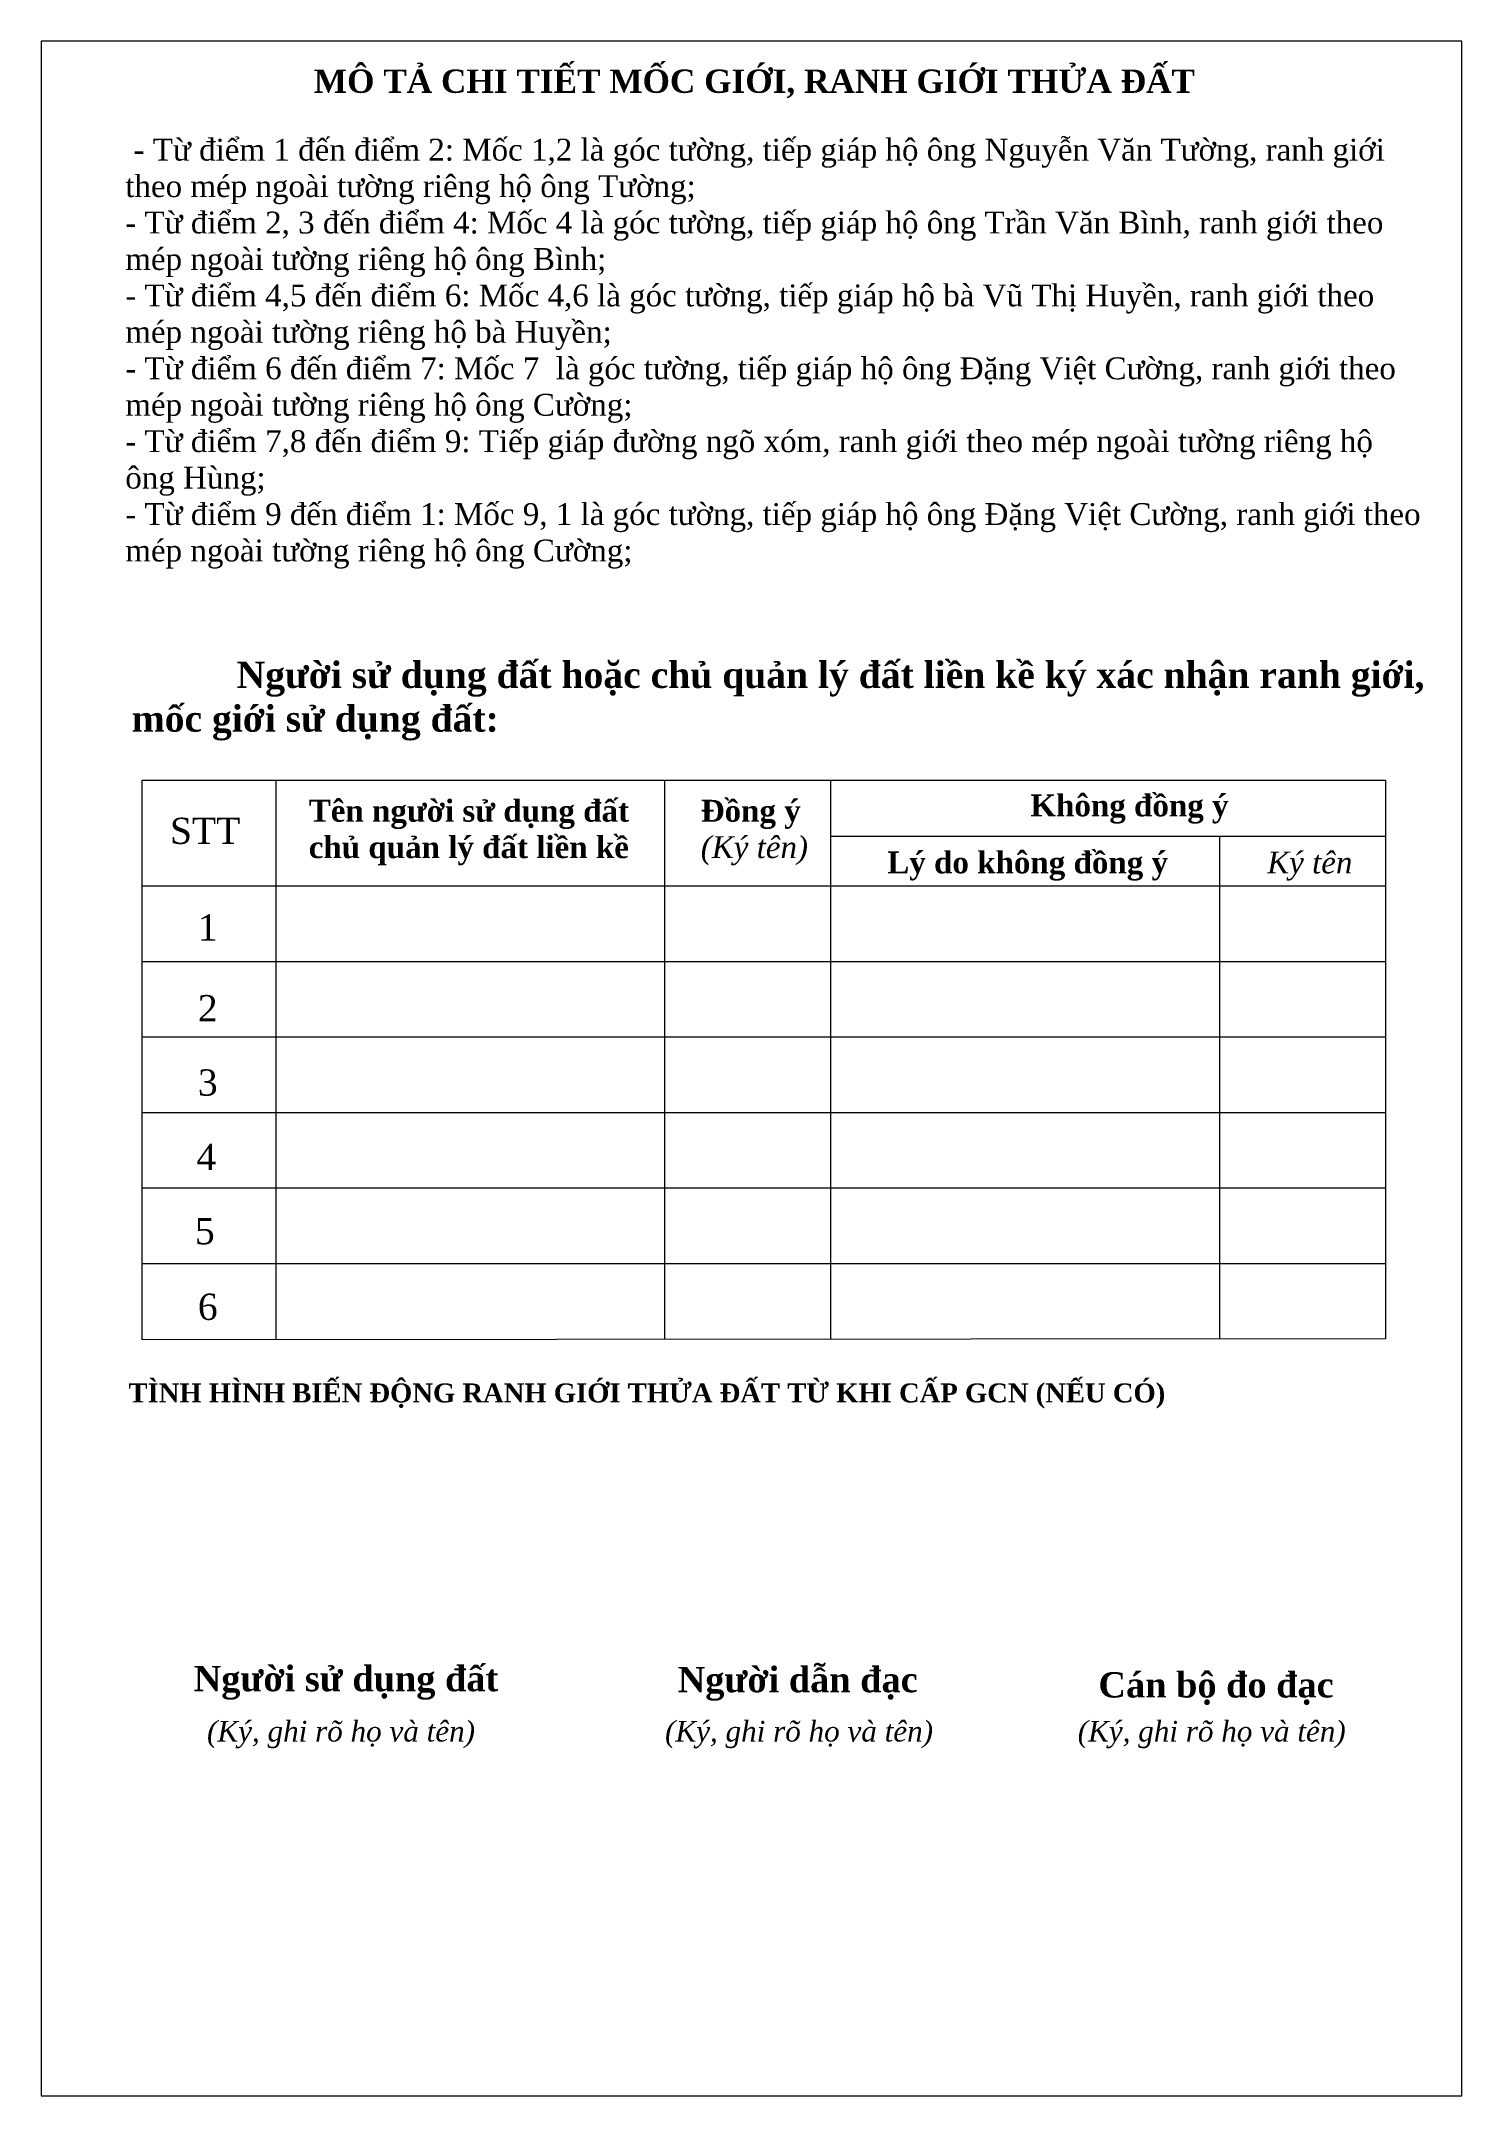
# Model space of a CAD drawing. Header units: metres. Extents: x -163 to 405, y -197 to 481.
# Drawn here: x 295.7 to 393.2, y -197.2 to -56.2 of the extents above; entities that cross this region are included whole.
import ezdxf
from ezdxf.enums import TextEntityAlignment as Align

# ---------------------------------------------------------------- set-up
doc = ezdxf.new("R2010")
doc.units = ezdxf.units.M
doc.header["$LTSCALE"] = 0.2
doc.styles.add('Free', font='times.ttf')
doc.styles.get("Standard").update_dxf_attribs({"font": 'times.ttf', "height": 2.5})

msp = doc.modelspace()

# ---------------------------------------------------------------- texts
at = {"color": 7, "lineweight": 13, "style": 'Free'}
for s, height, p in [('STT', 1.795, (304.53, -110.37)), ('1', 1.8, (306.44, -117)), ('2', 1.8, (306.44, -122.54)), ('3', 1.8, (306.44, -127.64)), ('4', 1.8, (306.34, -132.75)), ('5', 1.8, (306.24, -137.84)), ('6', 1.8, (306.44, -143.03))]:
    msp.add_text(s, height=height, dxfattribs=at).set_placement(p, align=Align.MIDDLE_LEFT)
at = {"color": 7, "lineweight": 13, "attachment_point": 1}
for s, insert, char_height, width in [('{\\fTimes New Roman|b1|i0|c0|p18;\\C0;MÔ TẢ CHI TIẾT MỐC GIỚI, RANH GIỚI THỬA ĐẤT}', (314.4, -58.13), 1.6, 74.3745), ('{\\fTimes New Roman|b1|i0|c0|p18;TÌNH HÌNH BIẾN ĐỘNG RANH GIỚI THỬA ĐẤT TỪ KHI CẤP GCN (NẾU CÓ)}', (301.68, -148.29), 1.3, 85.2301), ('{\\fTimes New Roman|b1|i0|c0|p18;Người sử dụng đất}', (306.15, -167.67), 1.7407, 21.2302), ('{\\fTimes New Roman|b1|i0|c0|p18;   Người dẫn đạc}', (337.39, -167.74), 1.7407, 21.2302), ('{\\fTimes New Roman|b1|i0|c0|p18;    Cán bộ đo đạc}', (365.61, -168.1), 1.7407, 21.2302), ('{\\fTimes New Roman|b0|i1|c0|p18;(Ký, ghi rõ họ và tên)}', (307.07, -171.45), 1.4143, 20.5577), ('{\\fTimes New Roman|b0|i1|c0|p18;(Ký, ghi rõ họ và tên)}', (338.5, -171.45), 1.4143, 20.5577), ('{\\fTimes New Roman|b0|i1|c0|p18;(Ký, ghi rõ họ và tên)}', (366.82, -171.45), 1.4143, 20.5577)]:
    msp.add_mtext(s, dxfattribs=dict(at, insert=insert, char_height=char_height, width=width))
at = {"color": 7, "linetype": 'Continuous', "lineweight": 13, "style": 'Free'}
for s, insert, char_height, width, attachment_point in [('\\A1; - {\\fTimes New Roman|b0|i0|c163|p18;Từ điểm 1 đến điểm 2: Mốc 1},2 là góc tường{\\fTimes New Roman|b0|i0|c163|p18;,} tiếp giáp hộ ông Nguyễn Văn Tường, {\\fTimes New Roman|b0|i0|c163|p18;ranh giới theo} mép ngoài tường riêng hộ ông Tường;\\P- {\\fTimes New Roman|b0|i0|c163|p18;Từ điểm }2, 3{\\fTimes New Roman|b0|i0|c163|p18; đến điểm }4{\\fTimes New Roman|b0|i0|c163|p18;: Mốc }4{\\fTimes New Roman|b0|i0|c163|p18; là }góc tường{\\fTimes New Roman|b0|i0|c163|p18;, }tiếp giáp hộ ông Trần Văn Bình, {\\fTimes New Roman|b0|i0|c163|p18;ranh giới }theo mép ngoài tường riêng hộ ông Bình{\\fTimes New Roman|b0|i0|c163|p18;;}\\P- {\\fTimes New Roman|b0|i0|c163|p18;Từ điểm }4,5{\\fTimes New Roman|b0|i0|c163|p18; đến điểm }6{\\fTimes New Roman|b0|i0|c163|p18;: Mốc }4,6{\\fTimes New Roman|b0|i0|c163|p18; là }góc tường{\\fTimes New Roman|b0|i0|c163|p18;, }tiếp giáp hộ bà Vũ Thị Huyền, ranh giới theo mép ngoài tường riêng hộ bà Huyền{\\fTimes New Roman|b0|i0|c163|p18;;}\\P- {\\fTimes New Roman|b0|i0|c163|p18;Từ điểm }6 {\\fTimes New Roman|b0|i0|c163|p18;đến điểm }7{\\fTimes New Roman|b0|i0|c163|p18;: Mốc }7 {\\fTimes New Roman|b0|i0|c163|p18; là }góc tường{\\fTimes New Roman|b0|i0|c163|p18;, }tiếp giáp hộ ông Đặng Việt Cường, {\\fTimes New Roman|b0|i0|c163|p18;ranh giới }theo mép ngoài tường riêng hộ ông Cường{\\fTimes New Roman|b0|i0|c163|p18;;}\\P- {\\fTimes New Roman|b0|i0|c163|p18;Từ điểm }7,8{\\fTimes New Roman|b0|i0|c163|p18; đến điểm }9{\\fTimes New Roman|b0|i0|c163|p18;: }Tiếp giáp đường ngõ xóm, {\\fTimes New Roman|b0|i0|c163|p18;ranh giới }theo mép ngoài tường riêng hộ ông Hùng{\\fTimes New Roman|b0|i0|c163|p18;;}\\P- {\\fTimes New Roman|b0|i0|c163|p18;Từ điểm }9{\\fTimes New Roman|b0|i0|c163|p18; đến điểm }1{\\fTimes New Roman|b0|i0|c163|p18;:} Mốc 9, 1 là góc tường,{\\fTimes New Roman|b0|i0|c163|p18; }tiếp giáp hộ ông Đặng Việt Cường, {\\fTimes New Roman|b0|i0|c163|p18;ranh giới }theo mép ngoài tường riêng hộ ông Cường{\\fTimes New Roman|b0|i0|c163|p18;;}', (301.46, -62.88), 1.5, 88.8384, 1), ('\\A1;{\\fTimes New Roman|b1|i0|c0|p18;^INgười sử dụng đất hoặc chủ quản lý đất liền kề ký xác nhận ranh giới, mốc giới sử dụng đất:}', (301.9, -101.47), 1.8, 88.8384, 4), ('\\A1;{\\fTimes New Roman|b1|i0|c0|p18;Tên người sử dụng đất chủ quản lý đất liền kề}', (314.05, -110.49), 1.5, 24.5471, 4), ('\\A1;{\\fTimes New Roman|b1|i0|c0|p18;Đồng ý\\P\\fTimes New Roman|b0|i1|c0|p18;(Ký tên)}', (340.95, -110.49), 1.5, 24.5471, 4), ('\\A1;{\\fTimes New Roman|b1|i0|c0|p18;Không đồng ý}', (363.57, -108.88), 1.5, 24.5471, 4), ('\\A1;{\\fTimes New Roman|b1|i0|c0|p18;Lý do không đồng ý}', (353.75, -112.79), 1.5, 24.5471, 4), ('\\A1;{\\fTimes New Roman|b0|i1|c0|p18;Ký tên}', (379.82, -112.79), 1.5, 24.5471, 4)]:
    msp.add_mtext(s, dxfattribs=dict(at, insert=insert, char_height=char_height, width=width, attachment_point=attachment_point))

# ---------------------------------------------------------------- linework, layer by layer
at = {"color": 7, "linetype": 'Continuous', "lineweight": 13}
for p, q in [((311.78, -106.9), (311.78, -145.23)), ((338.46, -106.9), (338.46, -145.23)), ((349.85, -106.9), (349.85, -145.23)), ((387.93, -106.9), (387.93, -145.23)), ((349.85, -110.73), (387.93, -110.73)), ((376.54, -110.73), (376.54, -145.23)), ((302.66, -114.15), (387.93, -114.15)), ((302.66, -119.33), (387.93, -119.33)), ((302.66, -124.51), (387.93, -124.51)), ((302.66, -129.69), (387.93, -129.69)), ((302.66, -134.87), (387.93, -134.87)), ((302.66, -140.05), (387.93, -140.05))]:
    msp.add_line(p, q, dxfattribs=at)
at = {"color": 7, "lineweight": 13}
msp.add_lwpolyline([(302.61, -106.9), (387.93, -106.9), (387.93, -145.23), (302.61, -145.29)], close=True, dxfattribs=at)
at = {"layer": 'Defpoints', "linetype": 'Continuous', "lineweight": 13}
msp.add_lwpolyline([(295.68, -197.18), (393.18, -197.18), (393.18, -56.18), (295.68, -56.18)], close=True, dxfattribs=at)

msp.set_redraw_order([(e.dxf.handle, doc.entitydb.next_handle()) for e in msp.query("TEXT MTEXT ATTDEF DIMENSION ARC_DIMENSION")])  # texts and dimensions are drawn at this point

doc.saveas('drawing.dxf')
